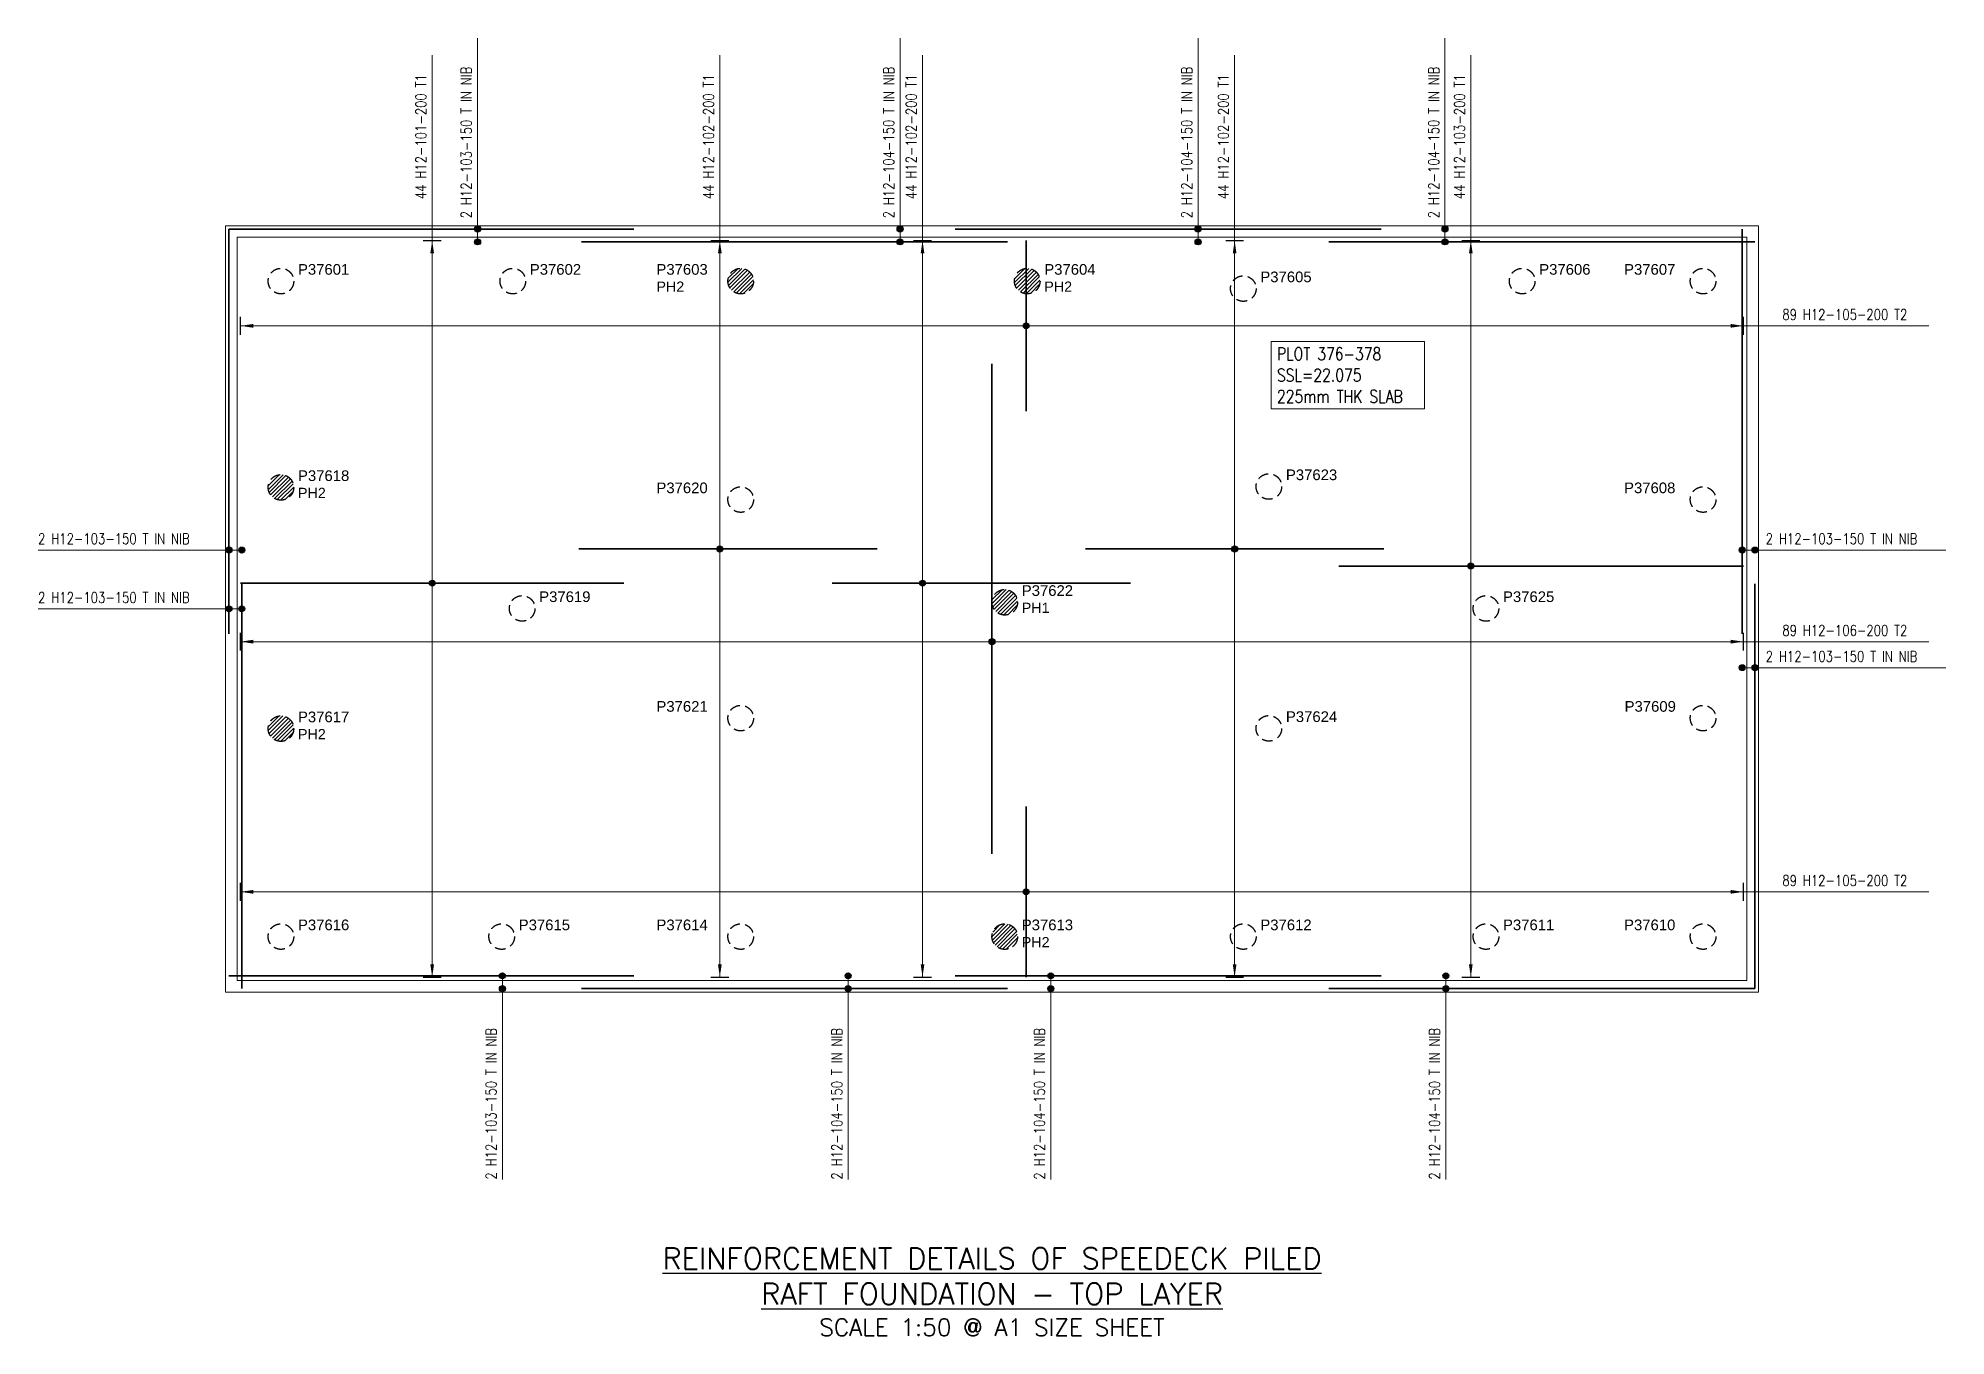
# Model space of a CAD drawing. Header units: millimetres. Extents: x -21392 to 100362, y -17730 to 39230.
# Drawn here: x 42357 to 64747, y 14834 to 30058 of the extents above; entities that cross this region are included whole.
import ezdxf

# ---------------------------------------------------------------- set-up
doc = ezdxf.new("R2010")
doc.units = ezdxf.units.MM
doc.linetypes.add('DASHED', pattern=[19.05, 12.7, -6.35])
doc.layers.get('0').update_dxf_attribs({"color": 254, "true_color": 0xdfdfdf})
for name, color, linetype in [('AP rebar top', 2, 'Continuous'), ('AP-Hatch', 7, 'Continuous'), ('RC-SLAB-ANNOT', 2, 'Continuous'), ('RC-SLAB-LEADERS', 7, 'Continuous'), ('RC-SLAB-TOP-01', 5, 'Continuous'), ('RC-SLAB-TOP-02', 5, 'Continuous'), ('SD-Pile', 7, 'DASHED'), ('SD-Pile TextA', 3, 'Continuous'), ('SD-Text', 2, 'Continuous')]:
    doc.layers.add(name, color=color, linetype=linetype)
doc.layers.add('S02_TEXT035', color=3, linetype='Continuous', lineweight=25)
doc.layers.add('SD-PILED-RAFT', color=3, linetype='Continuous', lineweight=0)
doc.styles.add('PH-LABEL', font='romans.shx', dxfattribs={"width": 0.7})
doc.styles.add('ROMANS', font='romans')
doc.styles.add('ROMANS NARROW', font='romans.shx', dxfattribs={"width": 0.8})
doc.styles.get("Standard").update_dxf_attribs({"font": 'arial.ttf'})

msp = doc.modelspace()

# ---------------------------------------------------------------- texts
at = {"layer": 'AP rebar top', "color": 4, "char_height": 120, "attachment_point": 1}
for s, insert in [('PH2', (49614, 27203)), ('PH2', (54166, 27203)), ('PH2', (45407, 24783)), ('PH1', (53902, 23435)), ('PH2', (45407, 21953)), ('PH2', (53902, 19513))]:
    msp.add_mtext(s, dxfattribs=dict(at, insert=insert))
at = {"layer": 'S02_TEXT035', "color": 7, "ltscale": 2.5, "insert": (48791, 15868), "char_height": 250, "attachment_point": 1, "style": 'ROMANS'}
msp.add_mtext_dynamic_manual_height_columns('\\pxqc;{\\L\\C4;REINFORCEMENT DETAILS OF SPEEDECK PILED \\PRAFT FOUNDATION - TOP LAYER\\P\\H0.8x;\\l\\C7;SCALE 1:50 @ A1 SIZE SHEET}', width=9522.32, gutter_width=10, heights=[0], dxfattribs=at)
at = {"layer": 'SD-Pile TextA', "ltscale": 25}
for s, p in [('P37601', (45407, 27283)), ('P37602', (48128, 27283)), ('P37603', (49614, 27283)), ('P37604', (54166, 27283)), ('P37605', (56702, 27195)), ('P37606', (59975, 27283)), ('P37607', (60971, 27283)), ('P37618', (45407, 24863)), ('P37623', (57002, 24873)), ('P37620', (49614, 24720)), ('P37608', (60971, 24720)), ('P37619', (48238, 23443)), ('P37622', (53902, 23515)), ('P37625', (59550, 23443)), ('P37621', (49614, 22156)), ('P37609', (60977, 22156)), ('P37617', (45407, 22033)), ('P37624', (57002, 22036)), ('P37616', (45407, 19593)), ('P37615', (47998, 19593)), ('P37614', (49614, 19593)), ('P37613', (53902, 19593)), ('P37612', (56702, 19593)), ('P37611', (59550, 19593)), ('P37610', (60971, 19593))]:
    msp.add_text(s, height=125, dxfattribs=at).set_placement(p)
at = {"layer": 'SD-Text', "color": 2, "linetype": 'Continuous', "lineweight": 0, "insert": (56897, 26430), "char_height": 150, "attachment_point": 1, "style": 'ROMANS NARROW'}
msp.add_mtext('PLOT 376-378\\PSSL=22.075\\P225mm THK SLAB', dxfattribs=at)

# ---------------------------------------------------------------- blocks, each defined once
blk = doc.blocks.new('RC_SLAB_BARS_101')
at = {"layer": 'RC-SLAB-TOP-01', "lineweight": 35}
blk.add_line((0, 4621), (4500, 4621), dxfattribs=at)
blk = doc.blocks.new('RC_ANNOT_101_4dc7a8bfe8ed4149833')
at = {"layer": 'RC-SLAB-LEADERS'}
h = blk.add_hatch(color=256, dxfattribs=at)
edge = h.paths.add_edge_path(flags=16)
edge.add_arc((0, 4621), 35, 0, 360)
at = {"layer": 'RC-SLAB-LEADERS', "linetype": 'Continuous', "lineweight": 18}
for p, q in [((0, 4320), (0, 10815)), ((0, 9126), (0, 10815)), ((0, 0), (0, 8640))]:
    blk.add_line(p, q, dxfattribs=at)
at = {"layer": 'RC-SLAB-LEADERS'}
for p, q in [((-105, 8640), (105, 8640)), ((-105, 0), (105, 0))]:
    blk.add_line(p, q, dxfattribs=at)
blk.add_circle((0, 4621), 35, dxfattribs=at)
for points in [[(0, 8640), (-22, 8489), (22, 8489)], [(0, 0), (22, 151), (-22, 151)]]:
    blk.add_solid(points, dxfattribs=at)
at = {"layer": 'RC-SLAB-ANNOT', "color": 2, "style": 'PH-LABEL', "width": 0.8}
blk.add_text('44 H12-101-200 T1', height=125, rotation=90, dxfattribs=at).set_placement((-70, 9126))
blk = doc.blocks.new('RC_SLAB_BARS_102')
at = {"layer": 'RC-SLAB-TOP-01', "lineweight": 35}
blk.add_line((0, 5023), (3500, 5023), dxfattribs=at)
blk = doc.blocks.new('RC_ANNOT_102_af68836f452946a2aef')
at = {"layer": 'RC-SLAB-LEADERS'}
h = blk.add_hatch(color=256, dxfattribs=at)
edge = h.paths.add_edge_path(flags=16)
edge.add_arc((0, 5023), 35, 0, 360)
at = {"layer": 'RC-SLAB-LEADERS', "linetype": 'Continuous', "lineweight": 18}
for p, q in [((0, 4320), (0, 10815)), ((0, 9126), (0, 10815)), ((0, 0), (0, 8640))]:
    blk.add_line(p, q, dxfattribs=at)
at = {"layer": 'RC-SLAB-LEADERS'}
for p, q in [((-105, 8640), (105, 8640)), ((-105, 0), (105, 0))]:
    blk.add_line(p, q, dxfattribs=at)
blk.add_circle((0, 5023), 35, dxfattribs=at)
for points in [[(0, 8640), (-22, 8489), (22, 8489)], [(0, 0), (22, 151), (-22, 151)]]:
    blk.add_solid(points, dxfattribs=at)
at = {"layer": 'RC-SLAB-ANNOT', "color": 2, "style": 'PH-LABEL', "width": 0.8}
blk.add_text('44 H12-102-200 T1', height=125, rotation=90, dxfattribs=at).set_placement((-70, 9126))
blk = doc.blocks.new('RC_SLAB_BARS_102_287a41837a8347089b6252c83c86793b')
at = {"layer": 'RC-SLAB-TOP-01', "lineweight": 35}
blk.add_line((0, 4621), (3500, 4621), dxfattribs=at)
blk = doc.blocks.new('RC_ANNOT_102_c46a88be6d8a4f0c881')
at = {"layer": 'RC-SLAB-LEADERS'}
h = blk.add_hatch(color=256, dxfattribs=at)
edge = h.paths.add_edge_path(flags=16)
edge.add_arc((0, 4621), 35, 0, 360)
at = {"layer": 'RC-SLAB-LEADERS', "linetype": 'Continuous', "lineweight": 18}
for p, q in [((0, 4320), (0, 10815)), ((0, 9126), (0, 10815)), ((0, 0), (0, 8640))]:
    blk.add_line(p, q, dxfattribs=at)
at = {"layer": 'RC-SLAB-LEADERS'}
for p, q in [((-105, 8640), (105, 8640)), ((-105, 0), (105, 0))]:
    blk.add_line(p, q, dxfattribs=at)
blk.add_circle((0, 4621), 35, dxfattribs=at)
for points in [[(0, 8640), (-22, 8489), (22, 8489)], [(0, 0), (22, 151), (-22, 151)]]:
    blk.add_solid(points, dxfattribs=at)
at = {"layer": 'RC-SLAB-ANNOT', "color": 2, "style": 'PH-LABEL', "width": 0.8}
blk.add_text('44 H12-102-200 T1', height=125, rotation=90, dxfattribs=at).set_placement((-70, 9126))
blk = doc.blocks.new('RC_SLAB_BARS_102_c4357984faa7425ca9fb9392ab92ad23')
at = {"layer": 'RC-SLAB-TOP-01', "lineweight": 35}
blk.add_line((0, 5023), (3500, 5023), dxfattribs=at)
blk = doc.blocks.new('RC_ANNOT_102_3465962699ed41338e2')
at = {"layer": 'RC-SLAB-LEADERS'}
h = blk.add_hatch(color=256, dxfattribs=at)
edge = h.paths.add_edge_path(flags=16)
edge.add_arc((0, 5023), 35, 0, 360)
at = {"layer": 'RC-SLAB-LEADERS', "linetype": 'Continuous', "lineweight": 18}
for p, q in [((0, 4320), (0, 10815)), ((0, 9126), (0, 10815)), ((0, 0), (0, 8640))]:
    blk.add_line(p, q, dxfattribs=at)
at = {"layer": 'RC-SLAB-LEADERS'}
for p, q in [((-105, 8640), (105, 8640)), ((-105, 0), (105, 0))]:
    blk.add_line(p, q, dxfattribs=at)
blk.add_circle((0, 5023), 35, dxfattribs=at)
for points in [[(0, 8640), (-22, 8489), (22, 8489)], [(0, 0), (22, 151), (-22, 151)]]:
    blk.add_solid(points, dxfattribs=at)
at = {"layer": 'RC-SLAB-ANNOT', "color": 2, "style": 'PH-LABEL', "width": 0.8}
blk.add_text('44 H12-102-200 T1', height=125, rotation=90, dxfattribs=at).set_placement((-70, 9126))
blk = doc.blocks.new('RC_SLAB_BARS_103')
at = {"layer": 'RC-SLAB-TOP-01', "lineweight": 35}
blk.add_line((0, 4822), (4750, 4822), dxfattribs=at)
blk = doc.blocks.new('RC_ANNOT_103_3803d8f4131d4ff8825')
at = {"layer": 'RC-SLAB-LEADERS'}
h = blk.add_hatch(color=256, dxfattribs=at)
edge = h.paths.add_edge_path(flags=16)
edge.add_arc((0, 4822), 35, 0, 360)
at = {"layer": 'RC-SLAB-LEADERS', "linetype": 'Continuous', "lineweight": 18}
for p, q in [((0, 4320), (0, 10815)), ((0, 9126), (0, 10815)), ((0, 0), (0, 8640))]:
    blk.add_line(p, q, dxfattribs=at)
at = {"layer": 'RC-SLAB-LEADERS'}
for p, q in [((-105, 8640), (105, 8640)), ((-105, 0), (105, 0))]:
    blk.add_line(p, q, dxfattribs=at)
blk.add_circle((0, 4822), 35, dxfattribs=at)
for points in [[(0, 8640), (-22, 8489), (22, 8489)], [(0, 0), (22, 151), (-22, 151)]]:
    blk.add_solid(points, dxfattribs=at)
at = {"layer": 'RC-SLAB-ANNOT', "color": 2, "style": 'PH-LABEL', "width": 0.8}
blk.add_text('44 H12-103-200 T1', height=125, rotation=90, dxfattribs=at).set_placement((-70, 9126))
blk = doc.blocks.new('RC_SLAB_BARS_103_36b0818eb54441cbb369378c67e33111')
at = {"layer": 'RC-SLAB-TOP-01', "lineweight": 35}
blk.add_line((0, 150), (4750, 150), dxfattribs=at)
blk = doc.blocks.new('RC_ANNOT_103_3dd29a733dbf4e6cb37')
at = {"layer": 'RC-SLAB-LEADERS'}
h = blk.add_hatch(color=256, dxfattribs=at)
edge = h.paths.add_edge_path(flags=16)
edge.add_arc((0, 150), 35, 0, 360)
h = blk.add_hatch(color=256, dxfattribs=at)
edge = h.paths.add_edge_path(flags=16)
edge.add_arc((0, 0), 35, 0, 360)
at = {"layer": 'RC-SLAB-LEADERS', "linetype": 'Continuous', "lineweight": 18}
for p, q in [((0, 75), (0, 2390)), ((0, 277), (0, 2390)), ((0, -35), (0, 185))]:
    blk.add_line(p, q, dxfattribs=at)
at = {"layer": 'RC-SLAB-LEADERS'}
for centre in [(0, 150), (0, 0)]:
    blk.add_circle(centre, 35, dxfattribs=at)
at = {"layer": 'RC-SLAB-ANNOT', "color": 2, "style": 'PH-LABEL', "width": 0.8}
blk.add_text('2 H12-103-150 T IN NIB', height=125, rotation=90, dxfattribs=at).set_placement((-70, 277))
blk = doc.blocks.new('RC_SLAB_BARS_104')
at = {"layer": 'RC-SLAB-TOP-01', "lineweight": 35}
blk.add_line((0, 0), (5000, 0), dxfattribs=at)
blk = doc.blocks.new('RC_ANNOT_104_d6480c64a4c84ef5a0e')
at = {"layer": 'RC-SLAB-LEADERS'}
h = blk.add_hatch(color=256, dxfattribs=at)
edge = h.paths.add_edge_path(flags=16)
edge.add_arc((0, 150), 35, 0, 360)
h = blk.add_hatch(color=256, dxfattribs=at)
edge = h.paths.add_edge_path(flags=16)
edge.add_arc((0, 0), 35, 0, 360)
at = {"layer": 'RC-SLAB-LEADERS', "linetype": 'Continuous', "lineweight": 18}
for p, q in [((0, 75), (0, 2390)), ((0, 277), (0, 2390)), ((0, -35), (0, 185))]:
    blk.add_line(p, q, dxfattribs=at)
at = {"layer": 'RC-SLAB-LEADERS'}
for centre in [(0, 150), (0, 0)]:
    blk.add_circle(centre, 35, dxfattribs=at)
at = {"layer": 'RC-SLAB-ANNOT', "color": 2, "style": 'PH-LABEL', "width": 0.8}
blk.add_text('2 H12-104-150 T IN NIB', height=125, rotation=90, dxfattribs=at).set_placement((-70, 277))
blk = doc.blocks.new('RC_SLAB_BARS_104_c00f3586cb314557be8a8144f892ceea')
at = {"layer": 'RC-SLAB-TOP-01', "lineweight": 35}
blk.add_line((0, 150), (5000, 150), dxfattribs=at)
blk = doc.blocks.new('RC_ANNOT_104_f08aeae41cea4d598a3')
at = {"layer": 'RC-SLAB-LEADERS'}
h = blk.add_hatch(color=256, dxfattribs=at)
edge = h.paths.add_edge_path(flags=16)
edge.add_arc((0, 150), 35, 0, 360)
h = blk.add_hatch(color=256, dxfattribs=at)
edge = h.paths.add_edge_path(flags=16)
edge.add_arc((0, 0), 35, 0, 360)
at = {"layer": 'RC-SLAB-LEADERS', "linetype": 'Continuous', "lineweight": 18}
for p, q in [((0, 75), (0, 2390)), ((0, 277), (0, 2390)), ((0, -35), (0, 185))]:
    blk.add_line(p, q, dxfattribs=at)
at = {"layer": 'RC-SLAB-LEADERS'}
for centre in [(0, 150), (0, 0)]:
    blk.add_circle(centre, 35, dxfattribs=at)
at = {"layer": 'RC-SLAB-ANNOT', "color": 2, "style": 'PH-LABEL', "width": 0.8}
blk.add_text('2 H12-104-150 T IN NIB', height=125, rotation=90, dxfattribs=at).set_placement((-70, 277))
blk = doc.blocks.new('RC_SLAB_BARS_104_525768557c9d4f5fb0635784e18e1417')
at = {"layer": 'RC-SLAB-TOP-01', "lineweight": 35}
blk.add_line((0, 0), (5000, 0), dxfattribs=at)
blk = doc.blocks.new('RC_ANNOT_104_bbc5a59ac4604e36abd')
at = {"layer": 'RC-SLAB-LEADERS'}
h = blk.add_hatch(color=256, dxfattribs=at)
edge = h.paths.add_edge_path(flags=16)
edge.add_arc((0, 150), 35, 0, 360)
h = blk.add_hatch(color=256, dxfattribs=at)
edge = h.paths.add_edge_path(flags=16)
edge.add_arc((0, 0), 35, 0, 360)
at = {"layer": 'RC-SLAB-LEADERS', "linetype": 'Continuous', "lineweight": 18}
for p, q in [((0, 75), (0, 2390)), ((0, 277), (0, 2390)), ((0, -35), (0, 185))]:
    blk.add_line(p, q, dxfattribs=at)
at = {"layer": 'RC-SLAB-LEADERS'}
for centre in [(0, 150), (0, 0)]:
    blk.add_circle(centre, 35, dxfattribs=at)
at = {"layer": 'RC-SLAB-ANNOT', "color": 2, "style": 'PH-LABEL', "width": 0.8}
blk.add_text('2 H12-104-150 T IN NIB', height=125, rotation=90, dxfattribs=at).set_placement((-70, 277))
blk = doc.blocks.new('RC_SLAB_BARS_103_cb1eb625d6ed4f958466886d89c43471')
at = {"layer": 'RC-SLAB-TOP-01', "lineweight": 35}
blk.add_line((0, 150), (4750, 150), dxfattribs=at)
blk = doc.blocks.new('RC_ANNOT_103_d6554df8198943a193b')
at = {"layer": 'RC-SLAB-LEADERS'}
h = blk.add_hatch(color=256, dxfattribs=at)
edge = h.paths.add_edge_path(flags=16)
edge.add_arc((0, 150), 35, 0, 360)
h = blk.add_hatch(color=256, dxfattribs=at)
edge = h.paths.add_edge_path(flags=16)
edge.add_arc((0, 0), 35, 0, 360)
at = {"layer": 'RC-SLAB-LEADERS', "linetype": 'Continuous', "lineweight": 18}
for p, q in [((0, -35), (0, 185)), ((0, 75), (0, -2240)), ((0, -127), (0, -2240))]:
    blk.add_line(p, q, dxfattribs=at)
at = {"layer": 'RC-SLAB-LEADERS'}
for centre in [(0, 150), (0, 0)]:
    blk.add_circle(centre, 35, dxfattribs=at)
at = {"layer": 'RC-SLAB-ANNOT', "color": 2, "style": 'PH-LABEL', "width": 0.8}
blk.add_text('2 H12-103-150 T IN NIB', height=125, rotation=90, dxfattribs=at).set_placement((-70, -2240))
blk = doc.blocks.new('RC_SLAB_BARS_104_45b99cc198a3488692994ae1d57d5fa9')
at = {"layer": 'RC-SLAB-TOP-01', "lineweight": 35}
blk.add_line((0, 0), (5000, 0), dxfattribs=at)
blk = doc.blocks.new('RC_ANNOT_104_3c4faf12e64644ea8bc')
at = {"layer": 'RC-SLAB-LEADERS'}
h = blk.add_hatch(color=256, dxfattribs=at)
edge = h.paths.add_edge_path(flags=16)
edge.add_arc((0, 150), 35, 0, 360)
h = blk.add_hatch(color=256, dxfattribs=at)
edge = h.paths.add_edge_path(flags=16)
edge.add_arc((0, 0), 35, 0, 360)
at = {"layer": 'RC-SLAB-LEADERS', "linetype": 'Continuous', "lineweight": 18}
for p, q in [((0, -35), (0, 185)), ((0, 75), (0, -2240)), ((0, -127), (0, -2240))]:
    blk.add_line(p, q, dxfattribs=at)
at = {"layer": 'RC-SLAB-LEADERS'}
for centre in [(0, 150), (0, 0)]:
    blk.add_circle(centre, 35, dxfattribs=at)
at = {"layer": 'RC-SLAB-ANNOT', "color": 2, "style": 'PH-LABEL', "width": 0.8}
blk.add_text('2 H12-104-150 T IN NIB', height=125, rotation=90, dxfattribs=at).set_placement((-70, -2240))
blk = doc.blocks.new('RC_SLAB_BARS_104_9f7fd73e955a4f3da2e73248f4fc4943')
at = {"layer": 'RC-SLAB-TOP-01', "lineweight": 35}
blk.add_line((0, 150), (5000, 150), dxfattribs=at)
blk = doc.blocks.new('RC_ANNOT_104_2e45edf42acb493c9eb')
at = {"layer": 'RC-SLAB-LEADERS'}
h = blk.add_hatch(color=256, dxfattribs=at)
edge = h.paths.add_edge_path(flags=16)
edge.add_arc((0, 150), 35, 0, 360)
h = blk.add_hatch(color=256, dxfattribs=at)
edge = h.paths.add_edge_path(flags=16)
edge.add_arc((0, 0), 35, 0, 360)
at = {"layer": 'RC-SLAB-LEADERS', "linetype": 'Continuous', "lineweight": 18}
for p, q in [((0, -35), (0, 185)), ((0, 75), (0, -2240)), ((0, -127), (0, -2240))]:
    blk.add_line(p, q, dxfattribs=at)
at = {"layer": 'RC-SLAB-LEADERS'}
for centre in [(0, 150), (0, 0)]:
    blk.add_circle(centre, 35, dxfattribs=at)
at = {"layer": 'RC-SLAB-ANNOT', "color": 2, "style": 'PH-LABEL', "width": 0.8}
blk.add_text('2 H12-104-150 T IN NIB', height=125, rotation=90, dxfattribs=at).set_placement((-70, -2240))
blk = doc.blocks.new('RC_SLAB_BARS_104_06e57f429c804f34a23c6e90a2d4bf36')
at = {"layer": 'RC-SLAB-TOP-01', "lineweight": 35}
blk.add_line((0, 0), (5000, 0), dxfattribs=at)
blk = doc.blocks.new('RC_ANNOT_104_9b70c622e90746de97c')
at = {"layer": 'RC-SLAB-LEADERS'}
h = blk.add_hatch(color=256, dxfattribs=at)
edge = h.paths.add_edge_path(flags=16)
edge.add_arc((0, 150), 35, 0, 360)
h = blk.add_hatch(color=256, dxfattribs=at)
edge = h.paths.add_edge_path(flags=16)
edge.add_arc((0, 0), 35, 0, 360)
at = {"layer": 'RC-SLAB-LEADERS', "linetype": 'Continuous', "lineweight": 18}
for p, q in [((0, -35), (0, 185)), ((0, 75), (0, -2240)), ((0, -127), (0, -2240))]:
    blk.add_line(p, q, dxfattribs=at)
at = {"layer": 'RC-SLAB-LEADERS'}
for centre in [(0, 150), (0, 0)]:
    blk.add_circle(centre, 35, dxfattribs=at)
at = {"layer": 'RC-SLAB-ANNOT', "color": 2, "style": 'PH-LABEL', "width": 0.8}
blk.add_text('2 H12-104-150 T IN NIB', height=125, rotation=90, dxfattribs=at).set_placement((-70, -2240))
blk = doc.blocks.new('RC_SLAB_BARS_105')
at = {"layer": 'RC-SLAB-TOP-02', "lineweight": 35}
blk.add_line((9221, 0), (9221, 2000), dxfattribs=at)
blk = doc.blocks.new('RC_ANNOT_105_4122c42cab2144db91b')
at = {"layer": 'RC-SLAB-LEADERS'}
h = blk.add_hatch(color=256, dxfattribs=at)
edge = h.paths.add_edge_path(flags=16)
edge.add_arc((9221, 0), 35, 0, 360)
for p, q in [((0, -105), (0, 105)), ((17640, -105), (17640, 105))]:
    blk.add_line(p, q, dxfattribs=at)
at = {"layer": 'RC-SLAB-LEADERS', "linetype": 'Continuous', "lineweight": 18}
for p, q in [((0, 0), (17640, 0)), ((8820, 0), (19815, 0)), ((18097, 0), (19815, 0))]:
    blk.add_line(p, q, dxfattribs=at)
at = {"layer": 'RC-SLAB-LEADERS'}
blk.add_circle((9221, 0), 35, dxfattribs=at)
for points in [[(0, 0), (151, -22), (151, 22)], [(17640, 0), (17489, 22), (17489, -22)]]:
    blk.add_solid(points, dxfattribs=at)
at = {"layer": 'RC-SLAB-ANNOT', "color": 2, "style": 'PH-LABEL', "width": 0.8}
blk.add_text('89 H12-105-200 T2', height=125, dxfattribs=at).set_placement((18097, 70))
blk = doc.blocks.new('RC_SLAB_BARS_106')
at = {"layer": 'RC-SLAB-TOP-02', "lineweight": 35}
blk.add_line((8820, 0), (8820, 5750), dxfattribs=at)
blk = doc.blocks.new('RC_ANNOT_106_853b70c41ff44afa8e7')
at = {"layer": 'RC-SLAB-LEADERS'}
h = blk.add_hatch(color=256, dxfattribs=at)
edge = h.paths.add_edge_path(flags=16)
edge.add_arc((8820, 0), 35, 0, 360)
for p, q in [((0, -105), (0, 105)), ((17640, -105), (17640, 105))]:
    blk.add_line(p, q, dxfattribs=at)
at = {"layer": 'RC-SLAB-LEADERS', "linetype": 'Continuous', "lineweight": 18}
for p, q in [((0, 0), (17640, 0)), ((8820, 0), (19815, 0)), ((18097, 0), (19815, 0))]:
    blk.add_line(p, q, dxfattribs=at)
at = {"layer": 'RC-SLAB-LEADERS'}
blk.add_circle((8820, 0), 35, dxfattribs=at)
for points in [[(0, 0), (151, -22), (151, 22)], [(17640, 0), (17489, 22), (17489, -22)]]:
    blk.add_solid(points, dxfattribs=at)
at = {"layer": 'RC-SLAB-ANNOT', "color": 2, "style": 'PH-LABEL', "width": 0.8}
blk.add_text('89 H12-106-200 T2', height=125, dxfattribs=at).set_placement((18097, 70))
blk = doc.blocks.new('RC_SLAB_BARS_105_b406da0bc6084d3080f52511d2dd5da6')
at = {"layer": 'RC-SLAB-TOP-02', "lineweight": 35}
blk.add_line((9221, 0), (9221, 2000), dxfattribs=at)
blk = doc.blocks.new('RC_ANNOT_105_672674230317468b935')
at = {"layer": 'RC-SLAB-LEADERS'}
h = blk.add_hatch(color=256, dxfattribs=at)
edge = h.paths.add_edge_path(flags=16)
edge.add_arc((9221, 0), 35, 0, 360)
for p, q in [((0, -105), (0, 105)), ((17640, -105), (17640, 105))]:
    blk.add_line(p, q, dxfattribs=at)
at = {"layer": 'RC-SLAB-LEADERS', "linetype": 'Continuous', "lineweight": 18}
for p, q in [((0, 0), (17640, 0)), ((8820, 0), (19815, 0)), ((18097, 0), (19815, 0))]:
    blk.add_line(p, q, dxfattribs=at)
at = {"layer": 'RC-SLAB-LEADERS'}
blk.add_circle((9221, 0), 35, dxfattribs=at)
for points in [[(0, 0), (151, -22), (151, 22)], [(17640, 0), (17489, 22), (17489, -22)]]:
    blk.add_solid(points, dxfattribs=at)
at = {"layer": 'RC-SLAB-ANNOT', "color": 2, "style": 'PH-LABEL', "width": 0.8}
blk.add_text('89 H12-105-200 T2', height=125, dxfattribs=at).set_placement((18097, 70))
blk = doc.blocks.new('RC_SLAB_BARS_103_a8424c3095154f45a987aa0254722a32')
at = {"layer": 'RC-SLAB-TOP-02', "lineweight": 35}
blk.add_line((150, 0), (150, 4750), dxfattribs=at)
blk = doc.blocks.new('RC_ANNOT_103_f24bead1a6b1415fbf9')
at = {"layer": 'RC-SLAB-LEADERS'}
h = blk.add_hatch(color=256, dxfattribs=at)
edge = h.paths.add_edge_path(flags=16)
edge.add_arc((0, 0), 35, 0, 360)
h = blk.add_hatch(color=256, dxfattribs=at)
edge = h.paths.add_edge_path(flags=16)
edge.add_arc((150, 0), 35, 0, 360)
at = {"layer": 'RC-SLAB-LEADERS', "linetype": 'Continuous', "lineweight": 18}
for p, q in [((-35, 0), (185, 0)), ((75, 0), (2390, 0)), ((277, 0), (2390, 0))]:
    blk.add_line(p, q, dxfattribs=at)
at = {"layer": 'RC-SLAB-LEADERS'}
for centre in [(0, 0), (150, 0)]:
    blk.add_circle(centre, 35, dxfattribs=at)
at = {"layer": 'RC-SLAB-ANNOT', "color": 2, "style": 'PH-LABEL', "width": 0.8}
blk.add_text('2 H12-103-150 T IN NIB', height=125, dxfattribs=at).set_placement((277, 70))
blk = doc.blocks.new('RC_SLAB_BARS_103_cd462dbe91a54a33b5d570b3024fd86a')
at = {"layer": 'RC-SLAB-TOP-02', "lineweight": 35}
blk.add_line((0, 0), (0, 4750), dxfattribs=at)
blk = doc.blocks.new('RC_ANNOT_103_a49c14b48fde4299b7f')
at = {"layer": 'RC-SLAB-LEADERS'}
h = blk.add_hatch(color=256, dxfattribs=at)
edge = h.paths.add_edge_path(flags=16)
edge.add_arc((0, 0), 35, 0, 360)
h = blk.add_hatch(color=256, dxfattribs=at)
edge = h.paths.add_edge_path(flags=16)
edge.add_arc((150, 0), 35, 0, 360)
at = {"layer": 'RC-SLAB-LEADERS', "linetype": 'Continuous', "lineweight": 18}
for p, q in [((-35, 0), (185, 0)), ((75, 0), (2390, 0)), ((277, 0), (2390, 0))]:
    blk.add_line(p, q, dxfattribs=at)
at = {"layer": 'RC-SLAB-LEADERS'}
for centre in [(0, 0), (150, 0)]:
    blk.add_circle(centre, 35, dxfattribs=at)
at = {"layer": 'RC-SLAB-ANNOT', "color": 2, "style": 'PH-LABEL', "width": 0.8}
blk.add_text('2 H12-103-150 T IN NIB', height=125, dxfattribs=at).set_placement((277, 70))
blk = doc.blocks.new('RC_SLAB_BARS_103_afe3ecd1be0046deb0d213ff8251bf7b')
at = {"layer": 'RC-SLAB-TOP-02', "lineweight": 35}
blk.add_line((150, 0), (150, 4750), dxfattribs=at)
blk = doc.blocks.new('RC_ANNOT_103_6e6c9df4fc1c4ceeb31')
at = {"layer": 'RC-SLAB-LEADERS'}
h = blk.add_hatch(color=256, dxfattribs=at)
edge = h.paths.add_edge_path(flags=16)
edge.add_arc((0, 0), 35, 0, 360)
h = blk.add_hatch(color=256, dxfattribs=at)
edge = h.paths.add_edge_path(flags=16)
edge.add_arc((150, 0), 35, 0, 360)
at = {"layer": 'RC-SLAB-LEADERS', "linetype": 'Continuous', "lineweight": 18}
for p, q in [((75, 0), (-2240, 0)), ((-127, 0), (-2240, 0)), ((-35, 0), (185, 0))]:
    blk.add_line(p, q, dxfattribs=at)
at = {"layer": 'RC-SLAB-LEADERS'}
for centre in [(0, 0), (150, 0)]:
    blk.add_circle(centre, 35, dxfattribs=at)
at = {"layer": 'RC-SLAB-ANNOT', "color": 2, "style": 'PH-LABEL', "width": 0.8}
blk.add_text('2 H12-103-150 T IN NIB', height=125, dxfattribs=at).set_placement((-2240, 70))
blk = doc.blocks.new('RC_SLAB_BARS_103_fdfb40e613654f0797967019dd9956fe')
at = {"layer": 'RC-SLAB-TOP-02', "lineweight": 35}
blk.add_line((0, 0), (0, 4750), dxfattribs=at)
blk = doc.blocks.new('RC_ANNOT_103_68af50d7a7ff4051a64')
at = {"layer": 'RC-SLAB-LEADERS'}
h = blk.add_hatch(color=256, dxfattribs=at)
edge = h.paths.add_edge_path(flags=16)
edge.add_arc((0, 0), 35, 0, 360)
h = blk.add_hatch(color=256, dxfattribs=at)
edge = h.paths.add_edge_path(flags=16)
edge.add_arc((150, 0), 35, 0, 360)
at = {"layer": 'RC-SLAB-LEADERS', "linetype": 'Continuous', "lineweight": 18}
for p, q in [((75, 0), (-2240, 0)), ((-127, 0), (-2240, 0)), ((-35, 0), (185, 0))]:
    blk.add_line(p, q, dxfattribs=at)
at = {"layer": 'RC-SLAB-LEADERS'}
for centre in [(0, 0), (150, 0)]:
    blk.add_circle(centre, 35, dxfattribs=at)
at = {"layer": 'RC-SLAB-ANNOT', "color": 2, "style": 'PH-LABEL', "width": 0.8}
blk.add_text('2 H12-103-150 T IN NIB', height=125, dxfattribs=at).set_placement((-2240, 70))

# ---------------------------------------------------------------- hatches: boundary and pattern name
at = {"layer": 'AP-Hatch'}
h = msp.add_hatch(dxfattribs=at)
h.set_pattern_fill('ANSI31', color=1, scale=10, style=0)
edge = h.paths.add_edge_path(flags=16)
edge.add_arc((50603, 27208), 150, 0, 360)
h = msp.add_hatch(dxfattribs=at)
h.set_pattern_fill('ANSI31', color=1, scale=10, style=0)
edge = h.paths.add_edge_path(flags=16)
edge.add_arc((53966, 27208), 150, 0, 360)
h = msp.add_hatch(dxfattribs=at)
h.set_pattern_fill('ANSI31', color=1, scale=10, style=0)
edge = h.paths.add_edge_path(flags=16)
edge.add_arc((45207, 24788), 150, 0, 360)
h = msp.add_hatch(dxfattribs=at)
h.set_pattern_fill('ANSI31', color=1, scale=10, style=0)
edge = h.paths.add_edge_path(flags=16)
edge.add_arc((53702, 23440), 150, 0, 360)
h = msp.add_hatch(dxfattribs=at)
h.set_pattern_fill('ANSI31', color=1, scale=10, style=0)
edge = h.paths.add_edge_path(flags=16)
edge.add_arc((45207, 21958), 150, 0, 360)
h = msp.add_hatch(dxfattribs=at)
h.set_pattern_fill('ANSI31', color=1, scale=10, style=0)
edge = h.paths.add_edge_path(flags=16)
edge.add_arc((53702, 19518), 150, 0, 360)

# ---------------------------------------------------------------- linework, layer by layer
at = {"layer": 'SD-Pile', "linetype": 'DASHED', "ltscale": 10}
for centre in [(45207, 27208), (47928, 27208), (50603, 27208), (53966, 27208), (59775, 27208), (61898, 27208), (56502, 27120), (45207, 24788), (56802, 24798), (50603, 24645), (61898, 24645), (48038, 23368), (53702, 23440), (59350, 23368), (50603, 22081), (61898, 22081), (45207, 21958), (56802, 21961), (45207, 19518), (47798, 19518), (50603, 19518), (53702, 19518), (56502, 19518), (59350, 19518), (61898, 19518)]:
    msp.add_circle(centre, 150, dxfattribs=at)
at = {"layer": 'SD-PILED-RAFT', "ltscale": 25}
for points in [[(44557, 27858), (62547, 27858), (62547, 18868), (44557, 18868)], [(44692, 27723), (62412, 27723), (62412, 19003), (44692, 19003)]]:
    msp.add_lwpolyline(points, close=True, dxfattribs=at)
at = {"layer": 'SD-Text', "color": 2, "linetype": 'Continuous', "lineweight": 0, "ltscale": 100}
msp.add_lwpolyline([(56827, 25710), (58630, 25710), (58630, 26500), (56827, 26500)], close=True, dxfattribs=at)

# ---------------------------------------------------------------- block references
for name, p in [('RC_ANNOT_103_3dd29a733dbf4e6cb37', (47515, 27668)), ('RC_ANNOT_104_d6480c64a4c84ef5a0e', (52473, 27668)), ('RC_ANNOT_104_f08aeae41cea4d598a3', (55971, 27668)), ('RC_ANNOT_104_bbc5a59ac4604e36abd', (58869, 27668)), ('RC_ANNOT_101_4dc7a8bfe8ed4149833', (46982, 19043)), ('RC_ANNOT_102_af68836f452946a2aef', (50358, 19043)), ('RC_ANNOT_102_c46a88be6d8a4f0c881', (52737, 19043)), ('RC_ANNOT_102_3465962699ed41338e2', (56400, 19043)), ('RC_ANNOT_103_3803d8f4131d4ff8825', (59172, 19043)), ('RC_SLAB_BARS_103_36b0818eb54441cbb369378c67e33111', (44597, 27668)), ('RC_SLAB_BARS_103_fdfb40e613654f0797967019dd9956fe', (44597, 23068)), ('RC_SLAB_BARS_104_c00f3586cb314557be8a8144f892ceea', (53121, 27668)), ('RC_SLAB_BARS_103_cd462dbe91a54a33b5d570b3024fd86a', (62357, 23068)), ('RC_SLAB_BARS_104', (48734, 27668)), ('RC_SLAB_BARS_105_b406da0bc6084d3080f52511d2dd5da6', (44732, 25683)), ('RC_SLAB_BARS_104_525768557c9d4f5fb0635784e18e1417', (57507, 27668)), ('RC_ANNOT_105_672674230317468b935', (44732, 26683)), ('RC_SLAB_BARS_106', (44732, 20488)), ('RC_ANNOT_103_68af50d7a7ff4051a64', (44597, 24053)), ('RC_ANNOT_103_a49c14b48fde4299b7f', (62357, 24053)), ('RC_SLAB_BARS_102', (48705, 19043)), ('RC_SLAB_BARS_102_c4357984faa7425ca9fb9392ab92ad23', (54650, 19043)), ('RC_SLAB_BARS_103', (57622, 19043)), ('RC_ANNOT_103_6e6c9df4fc1c4ceeb31', (44597, 23363)), ('RC_SLAB_BARS_101', (44732, 19043)), ('RC_SLAB_BARS_103_afe3ecd1be0046deb0d213ff8251bf7b', (44597, 18908)), ('RC_SLAB_BARS_102_287a41837a8347089b6252c83c86793b', (51677, 19043)), ('RC_SLAB_BARS_103_a8424c3095154f45a987aa0254722a32', (62357, 18908)), ('RC_ANNOT_106_853b70c41ff44afa8e7', (44732, 22978)), ('RC_ANNOT_103_f24bead1a6b1415fbf9', (62357, 22673)), ('RC_SLAB_BARS_105', (44732, 19043)), ('RC_ANNOT_105_4122c42cab2144db91b', (44732, 20043)), ('RC_SLAB_BARS_103_cb1eb625d6ed4f958466886d89c43471', (44597, 18908)), ('RC_ANNOT_103_d6554df8198943a193b', (47806, 18908)), ('RC_ANNOT_104_3c4faf12e64644ea8bc', (51864, 18908)), ('RC_SLAB_BARS_104_9f7fd73e955a4f3da2e73248f4fc4943', (53121, 18908)), ('RC_ANNOT_104_2e45edf42acb493c9eb', (54242, 18908)), ('RC_ANNOT_104_9b70c622e90746de97c', (58879, 18908)), ('RC_SLAB_BARS_104_45b99cc198a3488692994ae1d57d5fa9', (48734, 18908)), ('RC_SLAB_BARS_104_06e57f429c804f34a23c6e90a2d4bf36', (57507, 18908))]:
    msp.add_blockref(name, p)

msp.set_redraw_order([(e.dxf.handle, doc.entitydb.next_handle()) for e in msp.query("TEXT MTEXT ATTDEF DIMENSION ARC_DIMENSION")])  # texts and dimensions are drawn at this point

doc.saveas('drawing.dxf')
